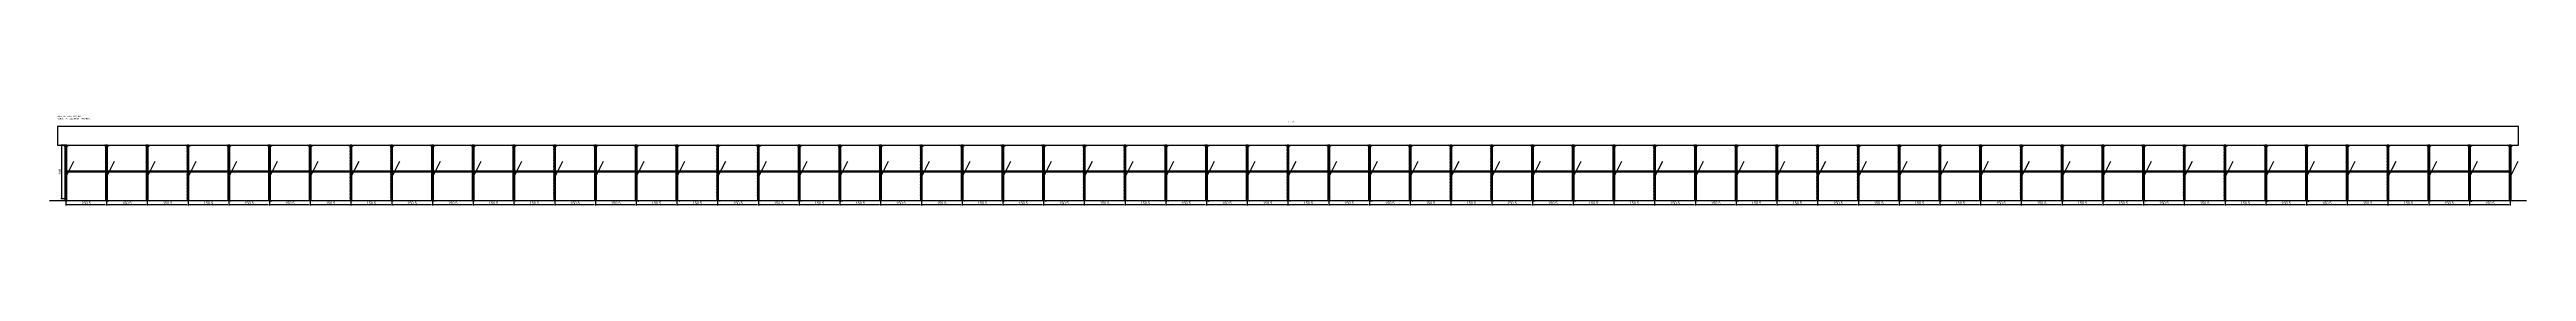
# Model space of a CAD drawing. Header units: metres. Extents: x -30 to 9119, y -25 to 308.
import ezdxf

# ---------------------------------------------------------------- set-up
doc = ezdxf.new("R2010")
doc.units = ezdxf.units.M
for name, color, linetype in [('BARRA_ANCORAGEM', 1, 'Continuous'), ('COTA', 241, 'Continuous'), ('GARFOS OK', 3, 'Continuous'), ('NOME DA VIGA', 6, 'Continuous'), ('SARR_7x7', 40, 'Continuous'), ('TIRAS REESCORAMENTO', 252, 'Continuous'), ('VIGAS', 3, 'Continuous')]:
    doc.layers.add(name, color=color, linetype=linetype)
doc.dimstyles.new('EZ DXF', dxfattribs={"dimtxt": 10, "dimasz": 3.5, "dimexe": 3, "dimexo": 1.5, "dimgap": 1, "dimtad": 1, "dimdec": 1, "dimdsep": 46, "dimcen": 2.5, "dimazin": 3, "dimtfac": 1, "dimtmove": 0, "dimatfit": 3})

msp = doc.modelspace()

# ---------------------------------------------------------------- hatches: boundary and pattern name
at = {"layer": 'COTA'}
h = msp.add_hatch(dxfattribs=at)
h.set_pattern_fill('ANSI31', scale=0.5)
h.paths.add_polyline_path([(26.5, 0), (33.5, 0), (33.5, 198), (26.5, 198)])
h = msp.add_hatch(dxfattribs=at)
h.set_pattern_fill('ANSI31', scale=0.5)
h.paths.add_polyline_path([(176.98, 0), (183.98, 0), (183.98, 198), (176.98, 198)])
h = msp.add_hatch(dxfattribs=at)
h.set_pattern_fill('ANSI31', scale=0.5)
h.paths.add_polyline_path([(327.47, 0), (334.47, 0), (334.47, 198), (327.47, 198)])
h = msp.add_hatch(dxfattribs=at)
h.set_pattern_fill('ANSI31', scale=0.5)
h.paths.add_polyline_path([(477.95, 0), (484.95, 0), (484.95, 198), (477.95, 198)])
h = msp.add_hatch(dxfattribs=at)
h.set_pattern_fill('ANSI31', scale=0.5)
h.paths.add_polyline_path([(628.43, 0), (635.43, 0), (635.43, 198), (628.43, 198)])
h = msp.add_hatch(dxfattribs=at)
h.set_pattern_fill('ANSI31', scale=0.5)
h.paths.add_polyline_path([(778.91, 0), (785.91, 0), (785.91, 198), (778.91, 198)])
h = msp.add_hatch(dxfattribs=at)
h.set_pattern_fill('ANSI31', scale=0.5)
h.paths.add_polyline_path([(929.4, 0), (936.4, 0), (936.4, 198), (929.4, 198)])
h = msp.add_hatch(dxfattribs=at)
h.set_pattern_fill('ANSI31', scale=0.5)
h.paths.add_polyline_path([(1079.88, 0), (1086.88, 0), (1086.88, 198), (1079.88, 198)])
h = msp.add_hatch(dxfattribs=at)
h.set_pattern_fill('ANSI31', scale=0.5)
h.paths.add_polyline_path([(1230.36, 0), (1237.36, 0), (1237.36, 198), (1230.36, 198)])
h = msp.add_hatch(dxfattribs=at)
h.set_pattern_fill('ANSI31', scale=0.5)
h.paths.add_polyline_path([(1380.85, 0), (1387.85, 0), (1387.85, 198), (1380.85, 198)])
h = msp.add_hatch(dxfattribs=at)
h.set_pattern_fill('ANSI31', scale=0.5)
h.paths.add_polyline_path([(1531.33, 0), (1538.33, 0), (1538.33, 198), (1531.33, 198)])
h = msp.add_hatch(dxfattribs=at)
h.set_pattern_fill('ANSI31', scale=0.5)
h.paths.add_polyline_path([(1681.81, 0), (1688.81, 0), (1688.81, 198), (1681.81, 198)])
h = msp.add_hatch(dxfattribs=at)
h.set_pattern_fill('ANSI31', scale=0.5)
h.paths.add_polyline_path([(1832.29, 0), (1839.29, 0), (1839.29, 198), (1832.29, 198)])
h = msp.add_hatch(dxfattribs=at)
h.set_pattern_fill('ANSI31', scale=0.5)
h.paths.add_polyline_path([(1982.78, 0), (1989.78, 0), (1989.78, 198), (1982.78, 198)])
h = msp.add_hatch(dxfattribs=at)
h.set_pattern_fill('ANSI31', scale=0.5)
h.paths.add_polyline_path([(2133.26, 0), (2140.26, 0), (2140.26, 198), (2133.26, 198)])
h = msp.add_hatch(dxfattribs=at)
h.set_pattern_fill('ANSI31', scale=0.5)
h.paths.add_polyline_path([(2283.74, 0), (2290.74, 0), (2290.74, 198), (2283.74, 198)])
h = msp.add_hatch(dxfattribs=at)
h.set_pattern_fill('ANSI31', scale=0.5)
h.paths.add_polyline_path([(2434.22, 0), (2441.22, 0), (2441.22, 198), (2434.22, 198)])
h = msp.add_hatch(dxfattribs=at)
h.set_pattern_fill('ANSI31', scale=0.5)
h.paths.add_polyline_path([(2584.71, 0), (2591.71, 0), (2591.71, 198), (2584.71, 198)])
h = msp.add_hatch(dxfattribs=at)
h.set_pattern_fill('ANSI31', scale=0.5)
h.paths.add_polyline_path([(2735.19, 0), (2742.19, 0), (2742.19, 198), (2735.19, 198)])
h = msp.add_hatch(dxfattribs=at)
h.set_pattern_fill('ANSI31', scale=0.5)
h.paths.add_polyline_path([(2885.67, 0), (2892.67, 0), (2892.67, 198), (2885.67, 198)])
h = msp.add_hatch(dxfattribs=at)
h.set_pattern_fill('ANSI31', scale=0.5)
h.paths.add_polyline_path([(3036.16, 0), (3043.16, 0), (3043.16, 198), (3036.16, 198)])
h = msp.add_hatch(dxfattribs=at)
h.set_pattern_fill('ANSI31', scale=0.5)
h.paths.add_polyline_path([(3186.64, 0), (3193.64, 0), (3193.64, 198), (3186.64, 198)])
h = msp.add_hatch(dxfattribs=at)
h.set_pattern_fill('ANSI31', scale=0.5)
h.paths.add_polyline_path([(3337.12, 0), (3344.12, 0), (3344.12, 198), (3337.12, 198)])
h = msp.add_hatch(dxfattribs=at)
h.set_pattern_fill('ANSI31', scale=0.5)
h.paths.add_polyline_path([(3487.6, 0), (3494.6, 0), (3494.6, 198), (3487.6, 198)])
h = msp.add_hatch(dxfattribs=at)
h.set_pattern_fill('ANSI31', scale=0.5)
h.paths.add_polyline_path([(3638.09, 0), (3645.09, 0), (3645.09, 198), (3638.09, 198)])
h = msp.add_hatch(dxfattribs=at)
h.set_pattern_fill('ANSI31', scale=0.5)
h.paths.add_polyline_path([(3788.57, 0), (3795.57, 0), (3795.57, 198), (3788.57, 198)])
h = msp.add_hatch(dxfattribs=at)
h.set_pattern_fill('ANSI31', scale=0.5)
h.paths.add_polyline_path([(3939.05, 0), (3946.05, 0), (3946.05, 198), (3939.05, 198)])
h = msp.add_hatch(dxfattribs=at)
h.set_pattern_fill('ANSI31', scale=0.5)
h.paths.add_polyline_path([(4089.54, 0), (4096.54, 0), (4096.54, 198), (4089.54, 198)])
h = msp.add_hatch(dxfattribs=at)
h.set_pattern_fill('ANSI31', scale=0.5)
h.paths.add_polyline_path([(4240.02, 0), (4247.02, 0), (4247.02, 198), (4240.02, 198)])
h = msp.add_hatch(dxfattribs=at)
h.set_pattern_fill('ANSI31', scale=0.5)
h.paths.add_polyline_path([(4390.5, 0), (4397.5, 0), (4397.5, 198), (4390.5, 198)])
h = msp.add_hatch(dxfattribs=at)
h.set_pattern_fill('ANSI31', scale=0.5)
h.paths.add_polyline_path([(4540.98, 0), (4547.98, 0), (4547.98, 198), (4540.98, 198)])
h = msp.add_hatch(dxfattribs=at)
h.set_pattern_fill('ANSI31', scale=0.5)
h.paths.add_polyline_path([(4691.47, 0), (4698.47, 0), (4698.47, 198), (4691.47, 198)])
h = msp.add_hatch(dxfattribs=at)
h.set_pattern_fill('ANSI31', scale=0.5)
h.paths.add_polyline_path([(4841.95, 0), (4848.95, 0), (4848.95, 198), (4841.95, 198)])
h = msp.add_hatch(dxfattribs=at)
h.set_pattern_fill('ANSI31', scale=0.5)
h.paths.add_polyline_path([(4992.43, 0), (4999.43, 0), (4999.43, 198), (4992.43, 198)])
h = msp.add_hatch(dxfattribs=at)
h.set_pattern_fill('ANSI31', scale=0.5)
h.paths.add_polyline_path([(5142.91, 0), (5149.91, 0), (5149.91, 198), (5142.91, 198)])
h = msp.add_hatch(dxfattribs=at)
h.set_pattern_fill('ANSI31', scale=0.5)
h.paths.add_polyline_path([(5293.4, 0), (5300.4, 0), (5300.4, 198), (5293.4, 198)])
h = msp.add_hatch(dxfattribs=at)
h.set_pattern_fill('ANSI31', scale=0.5)
h.paths.add_polyline_path([(5443.88, 0), (5450.88, 0), (5450.88, 198), (5443.88, 198)])
h = msp.add_hatch(dxfattribs=at)
h.set_pattern_fill('ANSI31', scale=0.5)
h.paths.add_polyline_path([(5594.36, 0), (5601.36, 0), (5601.36, 198), (5594.36, 198)])
h = msp.add_hatch(dxfattribs=at)
h.set_pattern_fill('ANSI31', scale=0.5)
h.paths.add_polyline_path([(5744.85, 0), (5751.85, 0), (5751.85, 198), (5744.85, 198)])
h = msp.add_hatch(dxfattribs=at)
h.set_pattern_fill('ANSI31', scale=0.5)
h.paths.add_polyline_path([(5895.33, 0), (5902.33, 0), (5902.33, 198), (5895.33, 198)])
h = msp.add_hatch(dxfattribs=at)
h.set_pattern_fill('ANSI31', scale=0.5)
h.paths.add_polyline_path([(6045.81, 0), (6052.81, 0), (6052.81, 198), (6045.81, 198)])
h = msp.add_hatch(dxfattribs=at)
h.set_pattern_fill('ANSI31', scale=0.5)
h.paths.add_polyline_path([(6196.29, 0), (6203.29, 0), (6203.29, 198), (6196.29, 198)])
h = msp.add_hatch(dxfattribs=at)
h.set_pattern_fill('ANSI31', scale=0.5)
h.paths.add_polyline_path([(6346.78, 0), (6353.78, 0), (6353.78, 198), (6346.78, 198)])
h = msp.add_hatch(dxfattribs=at)
h.set_pattern_fill('ANSI31', scale=0.5)
h.paths.add_polyline_path([(6497.26, 0), (6504.26, 0), (6504.26, 198), (6497.26, 198)])
h = msp.add_hatch(dxfattribs=at)
h.set_pattern_fill('ANSI31', scale=0.5)
h.paths.add_polyline_path([(6647.74, 0), (6654.74, 0), (6654.74, 198), (6647.74, 198)])
h = msp.add_hatch(dxfattribs=at)
h.set_pattern_fill('ANSI31', scale=0.5)
h.paths.add_polyline_path([(6798.23, 0), (6805.23, 0), (6805.23, 198), (6798.23, 198)])
h = msp.add_hatch(dxfattribs=at)
h.set_pattern_fill('ANSI31', scale=0.5)
h.paths.add_polyline_path([(6948.71, 0), (6955.71, 0), (6955.71, 198), (6948.71, 198)])
h = msp.add_hatch(dxfattribs=at)
h.set_pattern_fill('ANSI31', scale=0.5)
h.paths.add_polyline_path([(7099.19, 0), (7106.19, 0), (7106.19, 198), (7099.19, 198)])
h = msp.add_hatch(dxfattribs=at)
h.set_pattern_fill('ANSI31', scale=0.5)
h.paths.add_polyline_path([(7249.67, 0), (7256.67, 0), (7256.67, 198), (7249.67, 198)])
h = msp.add_hatch(dxfattribs=at)
h.set_pattern_fill('ANSI31', scale=0.5)
h.paths.add_polyline_path([(7400.16, 0), (7407.16, 0), (7407.16, 198), (7400.16, 198)])
h = msp.add_hatch(dxfattribs=at)
h.set_pattern_fill('ANSI31', scale=0.5)
h.paths.add_polyline_path([(7550.64, 0), (7557.64, 0), (7557.64, 198), (7550.64, 198)])
h = msp.add_hatch(dxfattribs=at)
h.set_pattern_fill('ANSI31', scale=0.5)
h.paths.add_polyline_path([(7701.12, 0), (7708.12, 0), (7708.12, 198), (7701.12, 198)])
h = msp.add_hatch(dxfattribs=at)
h.set_pattern_fill('ANSI31', scale=0.5)
h.paths.add_polyline_path([(7851.61, 0), (7858.61, 0), (7858.61, 198), (7851.61, 198)])
h = msp.add_hatch(dxfattribs=at)
h.set_pattern_fill('ANSI31', scale=0.5)
h.paths.add_polyline_path([(8002.09, 0), (8009.09, 0), (8009.09, 198), (8002.09, 198)])
h = msp.add_hatch(dxfattribs=at)
h.set_pattern_fill('ANSI31', scale=0.5)
h.paths.add_polyline_path([(8152.57, 0), (8159.57, 0), (8159.57, 198), (8152.57, 198)])
h = msp.add_hatch(dxfattribs=at)
h.set_pattern_fill('ANSI31', scale=0.5)
h.paths.add_polyline_path([(8303.05, 0), (8310.05, 0), (8310.05, 198), (8303.05, 198)])
h = msp.add_hatch(dxfattribs=at)
h.set_pattern_fill('ANSI31', scale=0.5)
h.paths.add_polyline_path([(8453.54, 0), (8460.54, 0), (8460.54, 198), (8453.54, 198)])
h = msp.add_hatch(dxfattribs=at)
h.set_pattern_fill('ANSI31', scale=0.5)
h.paths.add_polyline_path([(8604.02, 0), (8611.02, 0), (8611.02, 198), (8604.02, 198)])
h = msp.add_hatch(dxfattribs=at)
h.set_pattern_fill('ANSI31', scale=0.5)
h.paths.add_polyline_path([(8754.5, 0), (8761.5, 0), (8761.5, 198), (8754.5, 198)])
h = msp.add_hatch(dxfattribs=at)
h.set_pattern_fill('ANSI31', scale=0.5)
h.paths.add_polyline_path([(8904.98, 0), (8911.98, 0), (8911.98, 198), (8904.98, 198)])
h = msp.add_hatch(dxfattribs=at)
h.set_pattern_fill('ANSI31', scale=0.5)
h.paths.add_polyline_path([(9055.47, 0), (9062.47, 0), (9062.47, 198), (9055.47, 198)])

# ---------------------------------------------------------------- linework, layer by layer
at = {"layer": 'BARRA_ANCORAGEM'}
for p, q in [((30, 79.2), (59.7, 138.6)), ((180.48, 79.2), (210.18, 138.6)), ((330.97, 79.2), (360.67, 138.6)), ((481.45, 79.2), (511.15, 138.6)), ((631.93, 79.2), (661.63, 138.6)), ((782.41, 79.2), (812.11, 138.6)), ((932.9, 79.2), (962.6, 138.6)), ((1083.38, 79.2), (1113.08, 138.6)), ((1233.86, 79.2), (1263.56, 138.6)), ((1384.35, 79.2), (1414.05, 138.6)), ((1534.83, 79.2), (1564.53, 138.6)), ((1685.31, 79.2), (1715.01, 138.6)), ((1835.79, 79.2), (1865.49, 138.6)), ((1986.28, 79.2), (2015.98, 138.6)), ((2136.76, 79.2), (2166.46, 138.6)), ((2287.24, 79.2), (2316.94, 138.6)), ((2437.72, 79.2), (2467.42, 138.6)), ((2588.21, 79.2), (2617.91, 138.6)), ((2738.69, 79.2), (2768.39, 138.6)), ((2889.17, 79.2), (2918.87, 138.6)), ((3039.66, 79.2), (3069.36, 138.6)), ((3190.14, 79.2), (3219.84, 138.6)), ((3340.62, 79.2), (3370.32, 138.6)), ((3491.1, 79.2), (3520.8, 138.6)), ((3641.59, 79.2), (3671.29, 138.6)), ((3792.07, 79.2), (3821.77, 138.6)), ((3942.55, 79.2), (3972.25, 138.6)), ((4093.04, 79.2), (4122.74, 138.6)), ((4243.52, 79.2), (4273.22, 138.6)), ((4394, 79.2), (4423.7, 138.6)), ((4544.48, 79.2), (4574.18, 138.6)), ((4694.97, 79.2), (4724.67, 138.6)), ((4845.45, 79.2), (4875.15, 138.6)), ((4995.93, 79.2), (5025.63, 138.6)), ((5146.41, 79.2), (5176.11, 138.6)), ((5296.9, 79.2), (5326.6, 138.6)), ((5447.38, 79.2), (5477.08, 138.6)), ((5597.86, 79.2), (5627.56, 138.6)), ((5748.35, 79.2), (5778.05, 138.6)), ((5898.83, 79.2), (5928.53, 138.6)), ((6049.31, 79.2), (6079.01, 138.6)), ((6199.79, 79.2), (6229.49, 138.6)), ((6350.28, 79.2), (6379.98, 138.6)), ((6500.76, 79.2), (6530.46, 138.6)), ((6651.24, 79.2), (6680.94, 138.6)), ((6801.73, 79.2), (6831.43, 138.6)), ((6952.21, 79.2), (6981.91, 138.6)), ((7102.69, 79.2), (7132.39, 138.6)), ((7253.17, 79.2), (7282.87, 138.6)), ((7403.66, 79.2), (7433.36, 138.6)), ((7554.14, 79.2), (7583.84, 138.6)), ((7704.62, 79.2), (7734.32, 138.6)), ((7855.11, 79.2), (7884.81, 138.6)), ((8005.59, 79.2), (8035.29, 138.6)), ((8156.07, 79.2), (8185.77, 138.6)), ((8306.55, 79.2), (8336.25, 138.6)), ((8457.04, 79.2), (8486.74, 138.6)), ((8607.52, 79.2), (8637.22, 138.6)), ((8758, 79.2), (8787.7, 138.6)), ((8908.48, 79.2), (8938.18, 138.6)), ((9058.97, 79.2), (9088.67, 138.6))]:
    msp.add_line(p, q, dxfattribs=at)
at = {"layer": 'GARFOS OK'}
for p, q in [((30, 191), (20.5, 198)), ((20.5, 198), (39.5, 198)), ((30, 191), (39.5, 198)), ((180.48, 191), (170.98, 198)), ((170.98, 198), (189.98, 198)), ((180.48, 191), (189.98, 198)), ((330.97, 191), (321.47, 198)), ((321.47, 198), (340.47, 198)), ((330.97, 191), (340.47, 198)), ((481.45, 191), (471.95, 198)), ((471.95, 198), (490.95, 198)), ((481.45, 191), (490.95, 198)), ((631.93, 191), (622.43, 198)), ((622.43, 198), (641.43, 198)), ((631.93, 191), (641.43, 198)), ((782.41, 191), (772.91, 198)), ((772.91, 198), (791.91, 198)), ((782.41, 191), (791.91, 198)), ((932.9, 191), (923.4, 198)), ((923.4, 198), (942.4, 198)), ((932.9, 191), (942.4, 198)), ((1083.38, 191), (1073.88, 198)), ((1073.88, 198), (1092.88, 198)), ((1083.38, 191), (1092.88, 198)), ((1233.86, 191), (1224.36, 198)), ((1224.36, 198), (1243.36, 198)), ((1233.86, 191), (1243.36, 198)), ((1384.35, 191), (1374.85, 198)), ((1374.85, 198), (1393.85, 198)), ((1384.35, 191), (1393.85, 198)), ((1534.83, 191), (1525.33, 198)), ((1525.33, 198), (1544.33, 198)), ((1534.83, 191), (1544.33, 198)), ((1685.31, 191), (1675.81, 198)), ((1675.81, 198), (1694.81, 198)), ((1685.31, 191), (1694.81, 198)), ((1835.79, 191), (1826.29, 198)), ((1826.29, 198), (1845.29, 198)), ((1835.79, 191), (1845.29, 198)), ((1986.28, 191), (1976.78, 198)), ((1976.78, 198), (1995.78, 198)), ((1986.28, 191), (1995.78, 198)), ((2136.76, 191), (2127.26, 198)), ((2127.26, 198), (2146.26, 198)), ((2136.76, 191), (2146.26, 198)), ((2287.24, 191), (2277.74, 198)), ((2277.74, 198), (2296.74, 198)), ((2287.24, 191), (2296.74, 198)), ((2437.72, 191), (2428.22, 198)), ((2428.22, 198), (2447.22, 198)), ((2437.72, 191), (2447.22, 198)), ((2588.21, 191), (2578.71, 198)), ((2578.71, 198), (2597.71, 198)), ((2588.21, 191), (2597.71, 198)), ((2738.69, 191), (2729.19, 198)), ((2729.19, 198), (2748.19, 198)), ((2738.69, 191), (2748.19, 198)), ((2889.17, 191), (2879.67, 198)), ((2879.67, 198), (2898.67, 198)), ((2889.17, 191), (2898.67, 198)), ((3039.66, 191), (3030.16, 198)), ((3030.16, 198), (3049.16, 198)), ((3039.66, 191), (3049.16, 198)), ((3190.14, 191), (3180.64, 198)), ((3180.64, 198), (3199.64, 198)), ((3190.14, 191), (3199.64, 198)), ((3340.62, 191), (3331.12, 198)), ((3331.12, 198), (3350.12, 198)), ((3340.62, 191), (3350.12, 198)), ((3491.1, 191), (3481.6, 198)), ((3481.6, 198), (3500.6, 198)), ((3491.1, 191), (3500.6, 198)), ((3641.59, 191), (3632.09, 198)), ((3632.09, 198), (3651.09, 198)), ((3641.59, 191), (3651.09, 198)), ((3792.07, 191), (3782.57, 198)), ((3782.57, 198), (3801.57, 198)), ((3792.07, 191), (3801.57, 198)), ((3942.55, 191), (3933.05, 198)), ((3933.05, 198), (3952.05, 198)), ((3942.55, 191), (3952.05, 198)), ((4093.04, 191), (4083.54, 198)), ((4083.54, 198), (4102.54, 198)), ((4093.04, 191), (4102.54, 198)), ((4243.52, 191), (4234.02, 198)), ((4234.02, 198), (4253.02, 198)), ((4243.52, 191), (4253.02, 198)), ((4394, 191), (4384.5, 198)), ((4384.5, 198), (4403.5, 198)), ((4394, 191), (4403.5, 198)), ((4544.48, 191), (4534.98, 198)), ((4534.98, 198), (4553.98, 198)), ((4544.48, 191), (4553.98, 198)), ((4694.97, 191), (4685.47, 198)), ((4685.47, 198), (4704.47, 198)), ((4694.97, 191), (4704.47, 198)), ((4845.45, 191), (4835.95, 198)), ((4835.95, 198), (4854.95, 198)), ((4845.45, 191), (4854.95, 198)), ((4995.93, 191), (4986.43, 198)), ((4986.43, 198), (5005.43, 198)), ((4995.93, 191), (5005.43, 198)), ((5146.41, 191), (5136.91, 198)), ((5136.91, 198), (5155.91, 198)), ((5146.41, 191), (5155.91, 198)), ((5296.9, 191), (5287.4, 198)), ((5287.4, 198), (5306.4, 198)), ((5296.9, 191), (5306.4, 198)), ((5447.38, 191), (5437.88, 198)), ((5437.88, 198), (5456.88, 198)), ((5447.38, 191), (5456.88, 198)), ((5597.86, 191), (5588.36, 198)), ((5588.36, 198), (5607.36, 198)), ((5597.86, 191), (5607.36, 198)), ((5748.35, 191), (5738.85, 198)), ((5738.85, 198), (5757.85, 198)), ((5748.35, 191), (5757.85, 198)), ((5898.83, 191), (5889.33, 198)), ((5889.33, 198), (5908.33, 198)), ((5898.83, 191), (5908.33, 198)), ((6049.31, 191), (6039.81, 198)), ((6039.81, 198), (6058.81, 198)), ((6049.31, 191), (6058.81, 198)), ((6199.79, 191), (6190.29, 198)), ((6190.29, 198), (6209.29, 198)), ((6199.79, 191), (6209.29, 198)), ((6350.28, 191), (6340.78, 198)), ((6340.78, 198), (6359.78, 198)), ((6350.28, 191), (6359.78, 198)), ((6500.76, 191), (6491.26, 198)), ((6491.26, 198), (6510.26, 198)), ((6500.76, 191), (6510.26, 198)), ((6651.24, 191), (6641.74, 198)), ((6641.74, 198), (6660.74, 198)), ((6651.24, 191), (6660.74, 198)), ((6801.73, 191), (6792.23, 198)), ((6792.23, 198), (6811.23, 198)), ((6801.73, 191), (6811.23, 198)), ((6952.21, 191), (6942.71, 198)), ((6942.71, 198), (6961.71, 198)), ((6952.21, 191), (6961.71, 198)), ((7102.69, 191), (7093.19, 198)), ((7093.19, 198), (7112.19, 198)), ((7102.69, 191), (7112.19, 198)), ((7253.17, 191), (7243.67, 198)), ((7243.67, 198), (7262.67, 198)), ((7253.17, 191), (7262.67, 198)), ((7403.66, 191), (7394.16, 198)), ((7394.16, 198), (7413.16, 198)), ((7403.66, 191), (7413.16, 198)), ((7554.14, 191), (7544.64, 198)), ((7544.64, 198), (7563.64, 198)), ((7554.14, 191), (7563.64, 198)), ((7704.62, 191), (7695.12, 198)), ((7695.12, 198), (7714.12, 198)), ((7704.62, 191), (7714.12, 198)), ((7855.11, 191), (7845.61, 198)), ((7845.61, 198), (7864.61, 198)), ((7855.11, 191), (7864.61, 198)), ((8005.59, 191), (7996.09, 198)), ((7996.09, 198), (8015.09, 198)), ((8005.59, 191), (8015.09, 198)), ((8156.07, 191), (8146.57, 198)), ((8146.57, 198), (8165.57, 198)), ((8156.07, 191), (8165.57, 198)), ((8306.55, 191), (8297.05, 198)), ((8297.05, 198), (8316.05, 198)), ((8306.55, 191), (8316.05, 198)), ((8457.04, 191), (8447.54, 198)), ((8447.54, 198), (8466.54, 198)), ((8457.04, 191), (8466.54, 198)), ((8607.52, 191), (8598.02, 198)), ((8598.02, 198), (8617.02, 198)), ((8607.52, 191), (8617.02, 198)), ((8758, 191), (8748.5, 198)), ((8748.5, 198), (8767.5, 198)), ((8758, 191), (8767.5, 198)), ((8908.48, 191), (8898.98, 198)), ((8898.98, 198), (8917.98, 198)), ((8908.48, 191), (8917.98, 198)), ((9058.97, 191), (9049.47, 198)), ((9049.47, 198), (9068.47, 198)), ((9058.97, 191), (9068.47, 198))]:
    msp.add_line(p, q, dxfattribs=at)
at = {"layer": 'GARFOS OK', "linetype": 'CONTINUOUS'}
msp.add_line((-30, -7), (9118.97, -7), dxfattribs=at)
at = {"layer": 'GARFOS OK'}
for points in [[(26.5, 0), (33.5, 0), (33.5, 198), (26.5, 198), (26.5, 0)], [(176.98, 0), (183.98, 0), (183.98, 198), (176.98, 198), (176.98, 0)], [(327.47, 0), (334.47, 0), (334.47, 198), (327.47, 198), (327.47, 0)], [(477.95, 0), (484.95, 0), (484.95, 198), (477.95, 198), (477.95, 0)], [(628.43, 0), (635.43, 0), (635.43, 198), (628.43, 198), (628.43, 0)], [(778.91, 0), (785.91, 0), (785.91, 198), (778.91, 198), (778.91, 0)], [(929.4, 0), (936.4, 0), (936.4, 198), (929.4, 198), (929.4, 0)], [(1079.88, 0), (1086.88, 0), (1086.88, 198), (1079.88, 198), (1079.88, 0)], [(1230.36, 0), (1237.36, 0), (1237.36, 198), (1230.36, 198), (1230.36, 0)], [(1380.85, 0), (1387.85, 0), (1387.85, 198), (1380.85, 198), (1380.85, 0)], [(1531.33, 0), (1538.33, 0), (1538.33, 198), (1531.33, 198), (1531.33, 0)], [(1681.81, 0), (1688.81, 0), (1688.81, 198), (1681.81, 198), (1681.81, 0)], [(1832.29, 0), (1839.29, 0), (1839.29, 198), (1832.29, 198), (1832.29, 0)], [(1982.78, 0), (1989.78, 0), (1989.78, 198), (1982.78, 198), (1982.78, 0)], [(2133.26, 0), (2140.26, 0), (2140.26, 198), (2133.26, 198), (2133.26, 0)], [(2283.74, 0), (2290.74, 0), (2290.74, 198), (2283.74, 198), (2283.74, 0)], [(2434.22, 0), (2441.22, 0), (2441.22, 198), (2434.22, 198), (2434.22, 0)], [(2584.71, 0), (2591.71, 0), (2591.71, 198), (2584.71, 198), (2584.71, 0)], [(2735.19, 0), (2742.19, 0), (2742.19, 198), (2735.19, 198), (2735.19, 0)], [(2885.67, 0), (2892.67, 0), (2892.67, 198), (2885.67, 198), (2885.67, 0)], [(3036.16, 0), (3043.16, 0), (3043.16, 198), (3036.16, 198), (3036.16, 0)], [(3186.64, 0), (3193.64, 0), (3193.64, 198), (3186.64, 198), (3186.64, 0)], [(3337.12, 0), (3344.12, 0), (3344.12, 198), (3337.12, 198), (3337.12, 0)], [(3487.6, 0), (3494.6, 0), (3494.6, 198), (3487.6, 198), (3487.6, 0)], [(3638.09, 0), (3645.09, 0), (3645.09, 198), (3638.09, 198), (3638.09, 0)], [(3788.57, 0), (3795.57, 0), (3795.57, 198), (3788.57, 198), (3788.57, 0)], [(3939.05, 0), (3946.05, 0), (3946.05, 198), (3939.05, 198), (3939.05, 0)], [(4089.54, 0), (4096.54, 0), (4096.54, 198), (4089.54, 198), (4089.54, 0)], [(4240.02, 0), (4247.02, 0), (4247.02, 198), (4240.02, 198), (4240.02, 0)], [(4390.5, 0), (4397.5, 0), (4397.5, 198), (4390.5, 198), (4390.5, 0)], [(4540.98, 0), (4547.98, 0), (4547.98, 198), (4540.98, 198), (4540.98, 0)], [(4691.47, 0), (4698.47, 0), (4698.47, 198), (4691.47, 198), (4691.47, 0)], [(4841.95, 0), (4848.95, 0), (4848.95, 198), (4841.95, 198), (4841.95, 0)], [(4992.43, 0), (4999.43, 0), (4999.43, 198), (4992.43, 198), (4992.43, 0)], [(5142.91, 0), (5149.91, 0), (5149.91, 198), (5142.91, 198), (5142.91, 0)], [(5293.4, 0), (5300.4, 0), (5300.4, 198), (5293.4, 198), (5293.4, 0)], [(5443.88, 0), (5450.88, 0), (5450.88, 198), (5443.88, 198), (5443.88, 0)], [(5594.36, 0), (5601.36, 0), (5601.36, 198), (5594.36, 198), (5594.36, 0)], [(5744.85, 0), (5751.85, 0), (5751.85, 198), (5744.85, 198), (5744.85, 0)], [(5895.33, 0), (5902.33, 0), (5902.33, 198), (5895.33, 198), (5895.33, 0)], [(6045.81, 0), (6052.81, 0), (6052.81, 198), (6045.81, 198), (6045.81, 0)], [(6196.29, 0), (6203.29, 0), (6203.29, 198), (6196.29, 198), (6196.29, 0)], [(6346.78, 0), (6353.78, 0), (6353.78, 198), (6346.78, 198), (6346.78, 0)], [(6497.26, 0), (6504.26, 0), (6504.26, 198), (6497.26, 198), (6497.26, 0)], [(6647.74, 0), (6654.74, 0), (6654.74, 198), (6647.74, 198), (6647.74, 0)], [(6798.23, 0), (6805.23, 0), (6805.23, 198), (6798.23, 198), (6798.23, 0)], [(6948.71, 0), (6955.71, 0), (6955.71, 198), (6948.71, 198), (6948.71, 0)], [(7099.19, 0), (7106.19, 0), (7106.19, 198), (7099.19, 198), (7099.19, 0)], [(7249.67, 0), (7256.67, 0), (7256.67, 198), (7249.67, 198), (7249.67, 0)], [(7400.16, 0), (7407.16, 0), (7407.16, 198), (7400.16, 198), (7400.16, 0)], [(7550.64, 0), (7557.64, 0), (7557.64, 198), (7550.64, 198), (7550.64, 0)], [(7701.12, 0), (7708.12, 0), (7708.12, 198), (7701.12, 198), (7701.12, 0)], [(7851.61, 0), (7858.61, 0), (7858.61, 198), (7851.61, 198), (7851.61, 0)], [(8002.09, 0), (8009.09, 0), (8009.09, 198), (8002.09, 198), (8002.09, 0)], [(8152.57, 0), (8159.57, 0), (8159.57, 198), (8152.57, 198), (8152.57, 0)], [(8303.05, 0), (8310.05, 0), (8310.05, 198), (8303.05, 198), (8303.05, 0)], [(8453.54, 0), (8460.54, 0), (8460.54, 198), (8453.54, 198), (8453.54, 0)], [(8604.02, 0), (8611.02, 0), (8611.02, 198), (8604.02, 198), (8604.02, 0)], [(8754.5, 0), (8761.5, 0), (8761.5, 198), (8754.5, 198), (8754.5, 0)], [(8904.98, 0), (8911.98, 0), (8911.98, 198), (8904.98, 198), (8904.98, 0)], [(9055.47, 0), (9062.47, 0), (9062.47, 198), (9055.47, 198), (9055.47, 0)]]:
    msp.add_lwpolyline(points, dxfattribs=at)
at = {"layer": 'SARR_7x7'}
for points in [[(26.5, -7), (33.5, -7), (33.5, 0), (26.5, 0), (26.5, -7)], [(176.98, -7), (183.98, -7), (183.98, 0), (176.98, 0), (176.98, -7)], [(327.47, -7), (334.47, -7), (334.47, 0), (327.47, 0), (327.47, -7)], [(477.95, -7), (484.95, -7), (484.95, 0), (477.95, 0), (477.95, -7)], [(628.43, -7), (635.43, -7), (635.43, 0), (628.43, 0), (628.43, -7)], [(778.91, -7), (785.91, -7), (785.91, 0), (778.91, 0), (778.91, -7)], [(929.4, -7), (936.4, -7), (936.4, 0), (929.4, 0), (929.4, -7)], [(1079.88, -7), (1086.88, -7), (1086.88, 0), (1079.88, 0), (1079.88, -7)], [(1230.36, -7), (1237.36, -7), (1237.36, 0), (1230.36, 0), (1230.36, -7)], [(1380.85, -7), (1387.85, -7), (1387.85, 0), (1380.85, 0), (1380.85, -7)], [(1531.33, -7), (1538.33, -7), (1538.33, 0), (1531.33, 0), (1531.33, -7)], [(1681.81, -7), (1688.81, -7), (1688.81, 0), (1681.81, 0), (1681.81, -7)], [(1832.29, -7), (1839.29, -7), (1839.29, 0), (1832.29, 0), (1832.29, -7)], [(1982.78, -7), (1989.78, -7), (1989.78, 0), (1982.78, 0), (1982.78, -7)], [(2133.26, -7), (2140.26, -7), (2140.26, 0), (2133.26, 0), (2133.26, -7)], [(2283.74, -7), (2290.74, -7), (2290.74, 0), (2283.74, 0), (2283.74, -7)], [(2434.22, -7), (2441.22, -7), (2441.22, 0), (2434.22, 0), (2434.22, -7)], [(2584.71, -7), (2591.71, -7), (2591.71, 0), (2584.71, 0), (2584.71, -7)], [(2735.19, -7), (2742.19, -7), (2742.19, 0), (2735.19, 0), (2735.19, -7)], [(2885.67, -7), (2892.67, -7), (2892.67, 0), (2885.67, 0), (2885.67, -7)], [(3036.16, -7), (3043.16, -7), (3043.16, 0), (3036.16, 0), (3036.16, -7)], [(3186.64, -7), (3193.64, -7), (3193.64, 0), (3186.64, 0), (3186.64, -7)], [(3337.12, -7), (3344.12, -7), (3344.12, 0), (3337.12, 0), (3337.12, -7)], [(3487.6, -7), (3494.6, -7), (3494.6, 0), (3487.6, 0), (3487.6, -7)], [(3638.09, -7), (3645.09, -7), (3645.09, 0), (3638.09, 0), (3638.09, -7)], [(3788.57, -7), (3795.57, -7), (3795.57, 0), (3788.57, 0), (3788.57, -7)], [(3939.05, -7), (3946.05, -7), (3946.05, 0), (3939.05, 0), (3939.05, -7)], [(4089.54, -7), (4096.54, -7), (4096.54, 0), (4089.54, 0), (4089.54, -7)], [(4240.02, -7), (4247.02, -7), (4247.02, 0), (4240.02, 0), (4240.02, -7)], [(4390.5, -7), (4397.5, -7), (4397.5, 0), (4390.5, 0), (4390.5, -7)], [(4540.98, -7), (4547.98, -7), (4547.98, 0), (4540.98, 0), (4540.98, -7)], [(4691.47, -7), (4698.47, -7), (4698.47, 0), (4691.47, 0), (4691.47, -7)], [(4841.95, -7), (4848.95, -7), (4848.95, 0), (4841.95, 0), (4841.95, -7)], [(4992.43, -7), (4999.43, -7), (4999.43, 0), (4992.43, 0), (4992.43, -7)], [(5142.91, -7), (5149.91, -7), (5149.91, 0), (5142.91, 0), (5142.91, -7)], [(5293.4, -7), (5300.4, -7), (5300.4, 0), (5293.4, 0), (5293.4, -7)], [(5443.88, -7), (5450.88, -7), (5450.88, 0), (5443.88, 0), (5443.88, -7)], [(5594.36, -7), (5601.36, -7), (5601.36, 0), (5594.36, 0), (5594.36, -7)], [(5744.85, -7), (5751.85, -7), (5751.85, 0), (5744.85, 0), (5744.85, -7)], [(5895.33, -7), (5902.33, -7), (5902.33, 0), (5895.33, 0), (5895.33, -7)], [(6045.81, -7), (6052.81, -7), (6052.81, 0), (6045.81, 0), (6045.81, -7)], [(6196.29, -7), (6203.29, -7), (6203.29, 0), (6196.29, 0), (6196.29, -7)], [(6346.78, -7), (6353.78, -7), (6353.78, 0), (6346.78, 0), (6346.78, -7)], [(6497.26, -7), (6504.26, -7), (6504.26, 0), (6497.26, 0), (6497.26, -7)], [(6647.74, -7), (6654.74, -7), (6654.74, 0), (6647.74, 0), (6647.74, -7)], [(6798.23, -7), (6805.23, -7), (6805.23, 0), (6798.23, 0), (6798.23, -7)], [(6948.71, -7), (6955.71, -7), (6955.71, 0), (6948.71, 0), (6948.71, -7)], [(7099.19, -7), (7106.19, -7), (7106.19, 0), (7099.19, 0), (7099.19, -7)], [(7249.67, -7), (7256.67, -7), (7256.67, 0), (7249.67, 0), (7249.67, -7)], [(7400.16, -7), (7407.16, -7), (7407.16, 0), (7400.16, 0), (7400.16, -7)], [(7550.64, -7), (7557.64, -7), (7557.64, 0), (7550.64, 0), (7550.64, -7)], [(7701.12, -7), (7708.12, -7), (7708.12, 0), (7701.12, 0), (7701.12, -7)], [(7851.61, -7), (7858.61, -7), (7858.61, 0), (7851.61, 0), (7851.61, -7)], [(8002.09, -7), (8009.09, -7), (8009.09, 0), (8002.09, 0), (8002.09, -7)], [(8152.57, -7), (8159.57, -7), (8159.57, 0), (8152.57, 0), (8152.57, -7)], [(8303.05, -7), (8310.05, -7), (8310.05, 0), (8303.05, 0), (8303.05, -7)], [(8453.54, -7), (8460.54, -7), (8460.54, 0), (8453.54, 0), (8453.54, -7)], [(8604.02, -7), (8611.02, -7), (8611.02, 0), (8604.02, 0), (8604.02, -7)], [(8754.5, -7), (8761.5, -7), (8761.5, 0), (8754.5, 0), (8754.5, -7)], [(8904.98, -7), (8911.98, -7), (8911.98, 0), (8904.98, 0), (8904.98, -7)], [(9055.47, -7), (9062.47, -7), (9062.47, 0), (9055.47, 0), (9055.47, -7)]]:
    msp.add_lwpolyline(points, dxfattribs=at)
at = {"layer": 'TIRAS REESCORAMENTO'}
for points in [[(30, 100), (180.48, 100), (180.48, 102.5), (30, 102.5), (30, 100)], [(180.48, 100), (330.97, 100), (330.97, 102.5), (180.48, 102.5), (180.48, 100)], [(330.97, 100), (481.45, 100), (481.45, 102.5), (330.97, 102.5), (330.97, 100)], [(481.45, 100), (631.93, 100), (631.93, 102.5), (481.45, 102.5), (481.45, 100)], [(631.93, 100), (782.41, 100), (782.41, 102.5), (631.93, 102.5), (631.93, 100)], [(782.41, 100), (932.9, 100), (932.9, 102.5), (782.41, 102.5), (782.41, 100)], [(932.9, 100), (1083.38, 100), (1083.38, 102.5), (932.9, 102.5), (932.9, 100)], [(1083.38, 100), (1233.86, 100), (1233.86, 102.5), (1083.38, 102.5), (1083.38, 100)], [(1233.86, 100), (1384.35, 100), (1384.35, 102.5), (1233.86, 102.5), (1233.86, 100)], [(1384.35, 100), (1534.83, 100), (1534.83, 102.5), (1384.35, 102.5), (1384.35, 100)], [(1534.83, 100), (1685.31, 100), (1685.31, 102.5), (1534.83, 102.5), (1534.83, 100)], [(1685.31, 100), (1835.79, 100), (1835.79, 102.5), (1685.31, 102.5), (1685.31, 100)], [(1835.79, 100), (1986.28, 100), (1986.28, 102.5), (1835.79, 102.5), (1835.79, 100)], [(1986.28, 100), (2136.76, 100), (2136.76, 102.5), (1986.28, 102.5), (1986.28, 100)], [(2136.76, 100), (2287.24, 100), (2287.24, 102.5), (2136.76, 102.5), (2136.76, 100)], [(2287.24, 100), (2437.72, 100), (2437.72, 102.5), (2287.24, 102.5), (2287.24, 100)], [(2437.72, 100), (2588.21, 100), (2588.21, 102.5), (2437.72, 102.5), (2437.72, 100)], [(2588.21, 100), (2738.69, 100), (2738.69, 102.5), (2588.21, 102.5), (2588.21, 100)], [(2738.69, 100), (2889.17, 100), (2889.17, 102.5), (2738.69, 102.5), (2738.69, 100)], [(2889.17, 100), (3039.66, 100), (3039.66, 102.5), (2889.17, 102.5), (2889.17, 100)], [(3039.66, 100), (3190.14, 100), (3190.14, 102.5), (3039.66, 102.5), (3039.66, 100)], [(3190.14, 100), (3340.62, 100), (3340.62, 102.5), (3190.14, 102.5), (3190.14, 100)], [(3340.62, 100), (3491.1, 100), (3491.1, 102.5), (3340.62, 102.5), (3340.62, 100)], [(3491.1, 100), (3641.59, 100), (3641.59, 102.5), (3491.1, 102.5), (3491.1, 100)], [(3641.59, 100), (3792.07, 100), (3792.07, 102.5), (3641.59, 102.5), (3641.59, 100)], [(3792.07, 100), (3942.55, 100), (3942.55, 102.5), (3792.07, 102.5), (3792.07, 100)], [(3942.55, 100), (4093.04, 100), (4093.04, 102.5), (3942.55, 102.5), (3942.55, 100)], [(4093.04, 100), (4243.52, 100), (4243.52, 102.5), (4093.04, 102.5), (4093.04, 100)], [(4243.52, 100), (4394, 100), (4394, 102.5), (4243.52, 102.5), (4243.52, 100)], [(4394, 100), (4544.48, 100), (4544.48, 102.5), (4394, 102.5), (4394, 100)], [(4544.48, 100), (4694.97, 100), (4694.97, 102.5), (4544.48, 102.5), (4544.48, 100)], [(4694.97, 100), (4845.45, 100), (4845.45, 102.5), (4694.97, 102.5), (4694.97, 100)], [(4845.45, 100), (4995.93, 100), (4995.93, 102.5), (4845.45, 102.5), (4845.45, 100)], [(4995.93, 100), (5146.41, 100), (5146.41, 102.5), (4995.93, 102.5), (4995.93, 100)], [(5146.41, 100), (5296.9, 100), (5296.9, 102.5), (5146.41, 102.5), (5146.41, 100)], [(5296.9, 100), (5447.38, 100), (5447.38, 102.5), (5296.9, 102.5), (5296.9, 100)], [(5447.38, 100), (5597.86, 100), (5597.86, 102.5), (5447.38, 102.5), (5447.38, 100)], [(5597.86, 100), (5748.35, 100), (5748.35, 102.5), (5597.86, 102.5), (5597.86, 100)], [(5748.35, 100), (5898.83, 100), (5898.83, 102.5), (5748.35, 102.5), (5748.35, 100)], [(5898.83, 100), (6049.31, 100), (6049.31, 102.5), (5898.83, 102.5), (5898.83, 100)], [(6049.31, 100), (6199.79, 100), (6199.79, 102.5), (6049.31, 102.5), (6049.31, 100)], [(6199.79, 100), (6350.28, 100), (6350.28, 102.5), (6199.79, 102.5), (6199.79, 100)], [(6350.28, 100), (6500.76, 100), (6500.76, 102.5), (6350.28, 102.5), (6350.28, 100)], [(6500.76, 100), (6651.24, 100), (6651.24, 102.5), (6500.76, 102.5), (6500.76, 100)], [(6651.24, 100), (6801.73, 100), (6801.73, 102.5), (6651.24, 102.5), (6651.24, 100)], [(6801.73, 100), (6952.21, 100), (6952.21, 102.5), (6801.73, 102.5), (6801.73, 100)], [(6952.21, 100), (7102.69, 100), (7102.69, 102.5), (6952.21, 102.5), (6952.21, 100)], [(7102.69, 100), (7253.17, 100), (7253.17, 102.5), (7102.69, 102.5), (7102.69, 100)], [(7253.17, 100), (7403.66, 100), (7403.66, 102.5), (7253.17, 102.5), (7253.17, 100)], [(7403.66, 100), (7554.14, 100), (7554.14, 102.5), (7403.66, 102.5), (7403.66, 100)], [(7554.14, 100), (7704.62, 100), (7704.62, 102.5), (7554.14, 102.5), (7554.14, 100)], [(7704.62, 100), (7855.11, 100), (7855.11, 102.5), (7704.62, 102.5), (7704.62, 100)], [(7855.11, 100), (8005.59, 100), (8005.59, 102.5), (7855.11, 102.5), (7855.11, 100)], [(8005.59, 100), (8156.07, 100), (8156.07, 102.5), (8005.59, 102.5), (8005.59, 100)], [(8156.07, 100), (8306.55, 100), (8306.55, 102.5), (8156.07, 102.5), (8156.07, 100)], [(8306.55, 100), (8457.04, 100), (8457.04, 102.5), (8306.55, 102.5), (8306.55, 100)], [(8457.04, 100), (8607.52, 100), (8607.52, 102.5), (8457.04, 102.5), (8457.04, 100)], [(8607.52, 100), (8758, 100), (8758, 102.5), (8607.52, 102.5), (8607.52, 100)], [(8758, 100), (8908.48, 100), (8908.48, 102.5), (8758, 102.5), (8758, 100)], [(8908.48, 100), (9058.97, 100), (9058.97, 102.5), (8908.48, 102.5), (8908.48, 100)]]:
    msp.add_lwpolyline(points, dxfattribs=at)
at = {"layer": 'VIGAS'}
msp.add_lwpolyline([(0, 198), (9088.97, 198), (9088.97, 268), (0, 268), (0, 198)], dxfattribs=at)

# ---------------------------------------------------------------- texts
at = {"layer": 'NOME DA VIGA'}
for s, height, p in [('61 PECAS', 4, (4544.48, 283)), ('GF1', 3, (30, -12)), ('GF2', 3, (180.48, -12)), ('GF3', 3, (330.97, -12)), ('GF4', 3, (481.45, -12)), ('GF5', 3, (631.93, -12)), ('GF6', 3, (782.41, -12)), ('GF7', 3, (932.9, -12)), ('GF8', 3, (1083.38, -12)), ('GF9', 3, (1233.86, -12)), ('GF10', 3, (1384.35, -12)), ('GF11', 3, (1534.83, -12)), ('GF12', 3, (1685.31, -12)), ('GF13', 3, (1835.79, -12)), ('GF14', 3, (1986.28, -12)), ('GF15', 3, (2136.76, -12)), ('GF16', 3, (2287.24, -12)), ('GF17', 3, (2437.72, -12)), ('GF18', 3, (2588.21, -12)), ('GF19', 3, (2738.69, -12)), ('GF20', 3, (2889.17, -12)), ('GF21', 3, (3039.66, -12)), ('GF22', 3, (3190.14, -12)), ('GF23', 3, (3340.62, -12)), ('GF24', 3, (3491.1, -12)), ('GF25', 3, (3641.59, -12)), ('GF26', 3, (3792.07, -12)), ('GF27', 3, (3942.55, -12)), ('GF28', 3, (4093.04, -12)), ('GF29', 3, (4243.52, -12)), ('GF30', 3, (4394, -12)), ('GF31', 3, (4544.48, -12)), ('GF32', 3, (4694.97, -12)), ('GF33', 3, (4845.45, -12)), ('GF34', 3, (4995.93, -12)), ('GF35', 3, (5146.41, -12)), ('GF36', 3, (5296.9, -12)), ('GF37', 3, (5447.38, -12)), ('GF38', 3, (5597.86, -12)), ('GF39', 3, (5748.35, -12)), ('GF40', 3, (5898.83, -12)), ('GF41', 3, (6049.31, -12)), ('GF42', 3, (6199.79, -12)), ('GF43', 3, (6350.28, -12)), ('GF44', 3, (6500.76, -12)), ('GF45', 3, (6651.24, -12)), ('GF46', 3, (6801.73, -12)), ('GF47', 3, (6952.21, -12)), ('GF48', 3, (7102.69, -12)), ('GF49', 3, (7253.17, -12)), ('GF50', 3, (7403.66, -12)), ('GF51', 3, (7554.14, -12)), ('GF52', 3, (7704.62, -12)), ('GF53', 3, (7855.11, -12)), ('GF54', 3, (8005.59, -12)), ('GF55', 3, (8156.07, -12)), ('GF56', 3, (8306.55, -12)), ('GF57', 3, (8457.04, -12)), ('GF58', 3, (8607.52, -12)), ('GF59', 3, (8758, -12)), ('GF60', 3, (8908.48, -12)), ('GF61', 3, (9058.97, -12))]:
    msp.add_text(s, height=height, dxfattribs=at).set_placement(p)
at = {"layer": 'NOME DA VIGA', "insert": (0, 293), "char_height": 5, "attachment_point": 7}
msp.add_mtext('GARFOS - V615 - PAV_009\\PSarrafo: 7x7 | Esp: 150cm | Forq: dupla', dxfattribs=at)

# ---------------------------------------------------------------- dimensions: what is measured, and where the dimension line sits
at = {"layer": 'COTA'}
msp.add_linear_dim(base=(15, 0), p1=(30, 0), p2=(30, 198), angle=90, dimstyle='EZ DXF', dxfattribs=at).render()
for base, p1, p2 in [((30, -22), (30, -7), (180.48, -7)), ((180.48, -22), (180.48, -7), (330.97, -7)), ((330.97, -22), (330.97, -7), (481.45, -7)), ((481.45, -22), (481.45, -7), (631.93, -7)), ((631.93, -22), (631.93, -7), (782.41, -7)), ((782.41, -22), (782.41, -7), (932.9, -7)), ((932.9, -22), (932.9, -7), (1083.38, -7)), ((1083.38, -22), (1083.38, -7), (1233.86, -7)), ((1233.86, -22), (1233.86, -7), (1384.35, -7)), ((1384.35, -22), (1384.35, -7), (1534.83, -7)), ((1534.83, -22), (1534.83, -7), (1685.31, -7)), ((1685.31, -22), (1685.31, -7), (1835.79, -7)), ((1835.79, -22), (1835.79, -7), (1986.28, -7)), ((1986.28, -22), (1986.28, -7), (2136.76, -7)), ((2136.76, -22), (2136.76, -7), (2287.24, -7)), ((2287.24, -22), (2287.24, -7), (2437.72, -7)), ((2437.72, -22), (2437.72, -7), (2588.21, -7)), ((2588.21, -22), (2588.21, -7), (2738.69, -7)), ((2738.69, -22), (2738.69, -7), (2889.17, -7)), ((2889.17, -22), (2889.17, -7), (3039.66, -7)), ((3039.66, -22), (3039.66, -7), (3190.14, -7)), ((3190.14, -22), (3190.14, -7), (3340.62, -7)), ((3340.62, -22), (3340.62, -7), (3491.1, -7)), ((3491.1, -22), (3491.1, -7), (3641.59, -7)), ((3641.59, -22), (3641.59, -7), (3792.07, -7)), ((3792.07, -22), (3792.07, -7), (3942.55, -7)), ((3942.55, -22), (3942.55, -7), (4093.04, -7)), ((4093.04, -22), (4093.04, -7), (4243.52, -7)), ((4243.52, -22), (4243.52, -7), (4394, -7)), ((4394, -22), (4394, -7), (4544.48, -7)), ((4544.48, -22), (4544.48, -7), (4694.97, -7)), ((4694.97, -22), (4694.97, -7), (4845.45, -7)), ((4845.45, -22), (4845.45, -7), (4995.93, -7)), ((4995.93, -22), (4995.93, -7), (5146.41, -7)), ((5146.41, -22), (5146.41, -7), (5296.9, -7)), ((5296.9, -22), (5296.9, -7), (5447.38, -7)), ((5447.38, -22), (5447.38, -7), (5597.86, -7)), ((5597.86, -22), (5597.86, -7), (5748.35, -7)), ((5748.35, -22), (5748.35, -7), (5898.83, -7)), ((5898.83, -22), (5898.83, -7), (6049.31, -7)), ((6049.31, -22), (6049.31, -7), (6199.79, -7)), ((6199.79, -22), (6199.79, -7), (6350.28, -7)), ((6350.28, -22), (6350.28, -7), (6500.76, -7)), ((6500.76, -22), (6500.76, -7), (6651.24, -7)), ((6651.24, -22), (6651.24, -7), (6801.73, -7)), ((6801.73, -22), (6801.73, -7), (6952.21, -7)), ((6952.21, -22), (6952.21, -7), (7102.69, -7)), ((7102.69, -22), (7102.69, -7), (7253.17, -7)), ((7253.17, -22), (7253.17, -7), (7403.66, -7)), ((7403.66, -22), (7403.66, -7), (7554.14, -7)), ((7554.14, -22), (7554.14, -7), (7704.62, -7)), ((7704.62, -22), (7704.62, -7), (7855.11, -7)), ((7855.11, -22), (7855.11, -7), (8005.59, -7)), ((8005.59, -22), (8005.59, -7), (8156.07, -7)), ((8156.07, -22), (8156.07, -7), (8306.55, -7)), ((8306.55, -22), (8306.55, -7), (8457.04, -7)), ((8457.04, -22), (8457.04, -7), (8607.52, -7)), ((8607.52, -22), (8607.52, -7), (8758, -7)), ((8758, -22), (8758, -7), (8908.48, -7)), ((8908.48, -22), (8908.48, -7), (9058.97, -7))]:
    msp.add_linear_dim(base=base, p1=p1, p2=p2, dimstyle='EZ DXF', dxfattribs=at).render()

doc.saveas('drawing.dxf')
